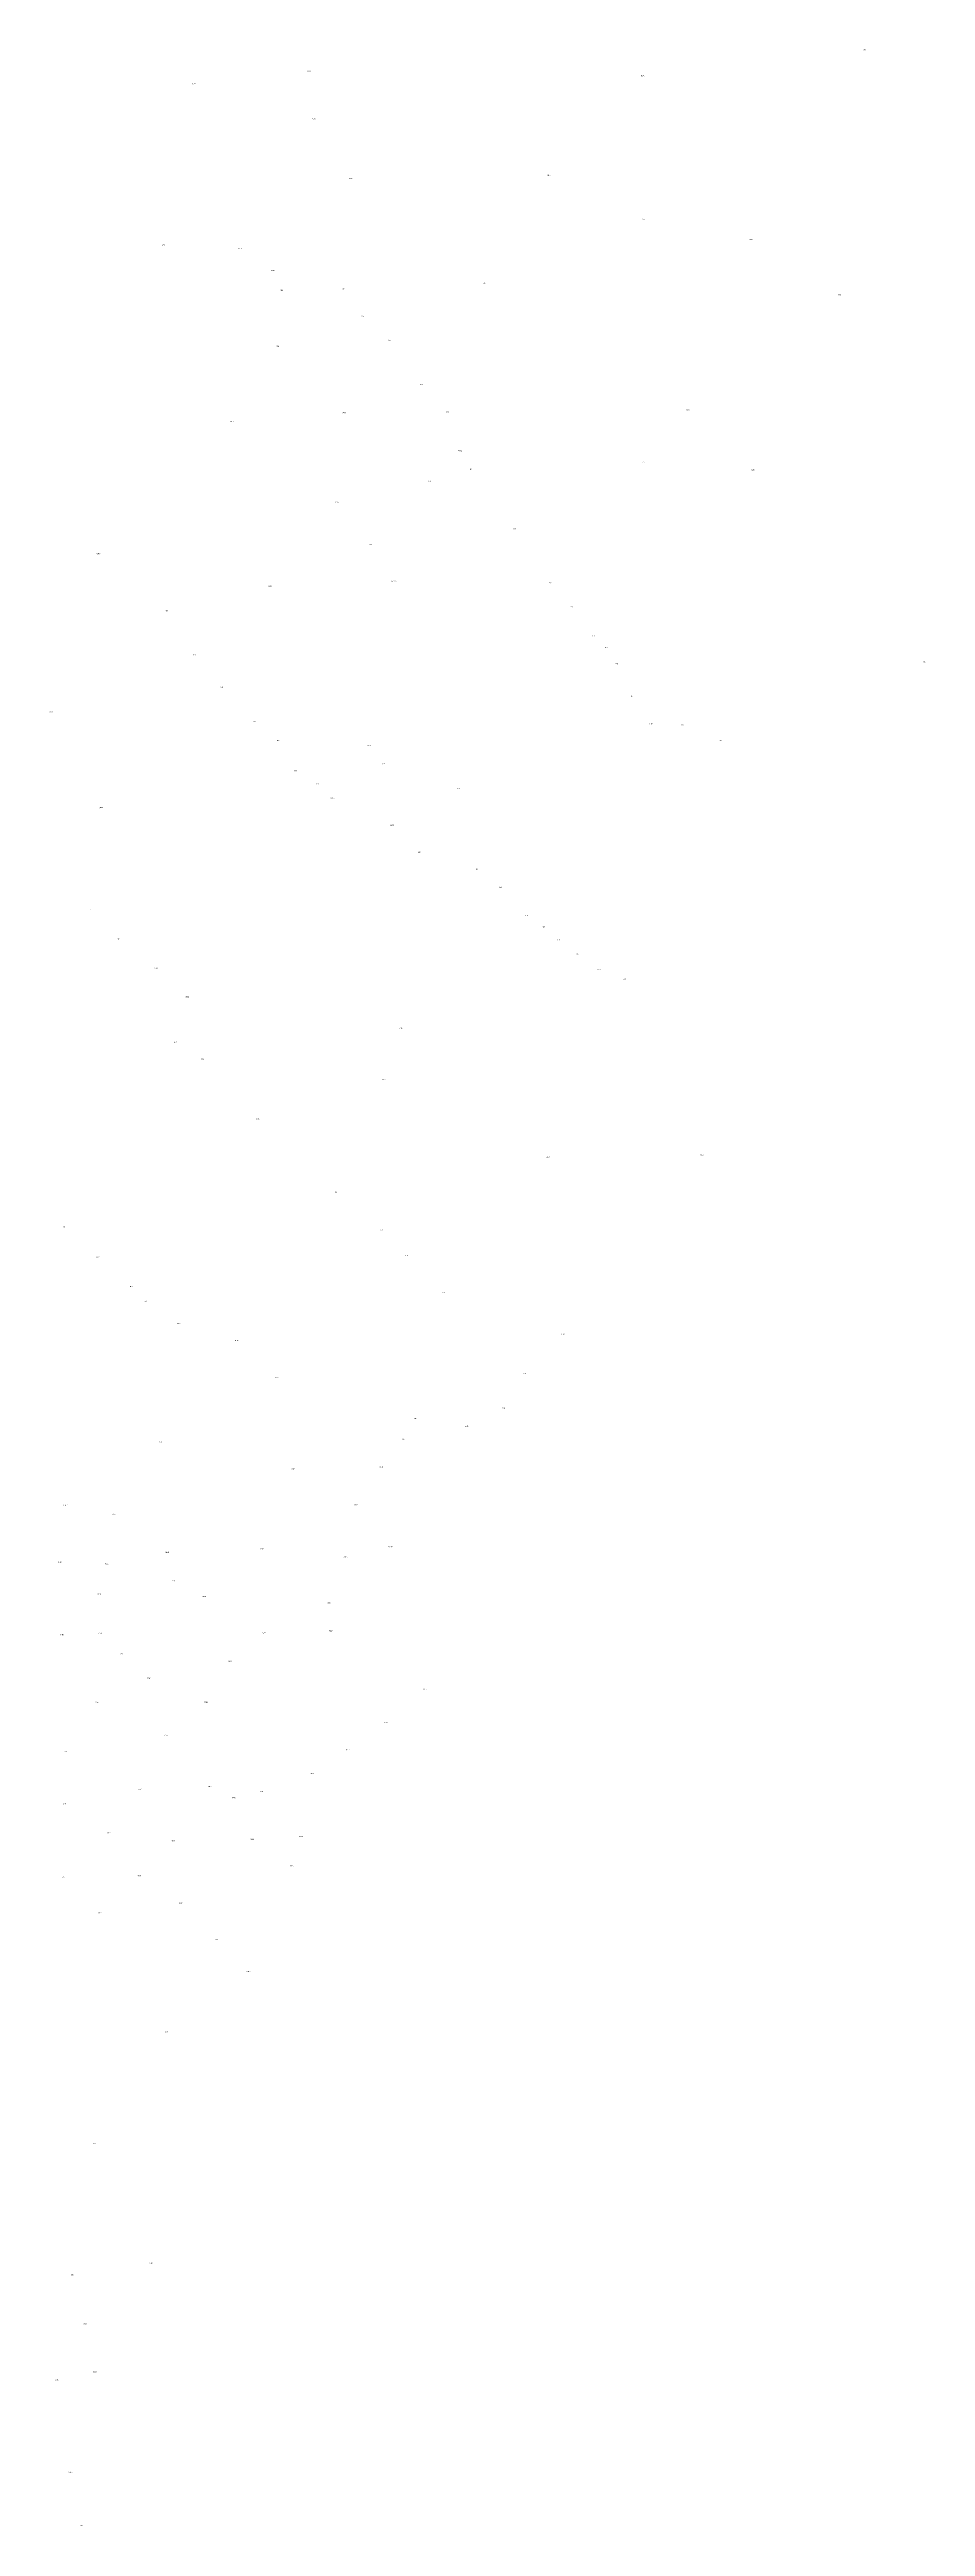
# Model space of a CAD drawing. Extents: x 212852 to 217021, y 173663 to 176722.
# Drawn here: x 216422 to 216827, y 175001 to 176147 of the extents above; entities that cross this region are included whole.
import ezdxf
from ezdxf.enums import TextEntityAlignment as Align

# ---------------------------------------------------------------- set-up
doc = ezdxf.new("R2010")
doc.units = 0
doc.header["$MEASUREMENT"] = 0
doc.layers.add('ADN', color=253, linetype='CONTINUOUS')

msp = doc.modelspace()

# ---------------------------------------------------------------- texts
at = {"layer": 'ADN'}
for s, p in [('557', (216799.4, 176146.8)), ('682B', (216542.3, 176137)), ('586A', (216696.6, 176134.9)), ('683A', (216489.1, 176131.1)), ('682A', (216544.6, 176114.9)), ('681A', (216561.6, 176087.3)), ('586B', (216653.2, 176088.9)), ('587', (216697.2, 176068.5)), ('856', (216474.9, 176056.6)), ('857A', (216510.4, 176055)), ('588A', (216746.7, 176059.1)), ('857B', (216525.6, 176044.8)), ('858', (216529.7, 176035.6)), ('871', (216558.4, 176036.1)), ('680', (216623.4, 176038.9)), ('588B', (216787.7, 176033.5)), ('872', (216567.1, 176023.7)), ('859', (216527.8, 176009.7)), ('873', (216579.7, 176012.6)), ('874', (216594.2, 175992.1)), ('861A', (216506.7, 175974.9)), ('870C', (216558.6, 175979)), ('875', (216606.4, 175979.2)), ('588C', (216717.7, 175980.4)), ('876/2', (216612.2, 175961.3)), ('880', (216617.1, 175952.9)), ('679', (216697.1, 175956.1)), ('588D', (216747.7, 175952.5)), ('870B', (216555.3, 175937.6)), ('876', (216598, 175947.3)), ('869', (216570.9, 175918)), ('881', (216637.4, 175925.3)), ('855D', (216444.9, 175913.8)), ('865A', (216524.2, 175898.7)), ('877/2A', (216581.6, 175901.1)), ('882', (216654, 175900.3)), ('862', (216476.5, 175887.3)), ('883', (216663.8, 175889.2)), ('884', (216673.9, 175875.8)), ('885', (216679.7, 175870.4)), ('863', (216489.3, 175867)), ('886', (216684.7, 175862.8)), ('678', (216826.9, 175863.8)), ('864', (216502, 175852)), ('887', (216691.6, 175847.9)), ('973C', (216423, 175840.4)), ('866', (216517, 175836.1)), ('888A', (216700.7, 175835.1)), ('890', (216715.1, 175834.6)), ('867', (216528, 175827.3)), ('877A', (216570.2, 175825)), ('891', (216732.8, 175827.4)), ('868', (216536.1, 175813.4)), ('879', (216576.7, 175816.6)), ('878', (216546.2, 175807.3)), ('877/2B', (216553, 175800.7)), ('944', (216611.3, 175805.2)), ('973A', (216446.2, 175796.3)), ('945/2', (216580.8, 175788.1)), ('945', (216593.2, 175775.6)), ('943', (216619.9, 175767.8)), ('942', (216630.8, 175759.4)), ('972', (216441.6, 175749.3)), ('941', (216643.1, 175746.4)), ('971', (216454.3, 175735.4)), ('940', (216650.9, 175741.1)), ('939', (216657.7, 175735.1)), ('958B', (216471.7, 175722)), ('938', (216666.4, 175728.5)), ('937A', (216676.5, 175721.4)), ('958D', (216486, 175708.7)), ('935', (216688.4, 175717)), ('947', (216480.5, 175687.7)), ('519B', (216584.8, 175694.3)), ('948', (216493.1, 175680)), ('519C', (216576.9, 175670.5)), ('949A', (216518.5, 175652.3)), ('518B', (216652.7, 175634.8)), ('511D', (216724.1, 175635.6)), ('951', (216554.8, 175618.4)), ('956E', (216429.3, 175602.4)), ('520', (216576, 175600.8)), ('956F', (216444.5, 175588.4)), ('521', (216587.6, 175589.1)), ('955', (216460, 175574.8)), ('522', (216604.7, 175571.8)), ('954', (216466.8, 175568)), ('952L', (216482, 175557.7)), ('952K', (216508.8, 175549.8)), ('526A', (216660, 175552.7)), ('537C', (216527.3, 175532.7)), ('528C', (216642.4, 175534.5)), ('536N', (216591.7, 175513.7)), ('532H', (216632.5, 175518.4)), ('538', (216473.6, 175502.7)), ('536K', (216586, 175504.1)), ('532K', (216615.2, 175510.2)), ('534F', (216575.7, 175491.1)), ('537D', (216535.1, 175490.2)), ('953D2', (216429.8, 175473.6)), ('953Z', (216452, 175469.4)), ('537E', (216564.1, 175473.7)), ('953B2', (216427.1, 175447.2)), ('544N', (216448.9, 175446.4)), ('544D', (216476.7, 175451.8)), ('539F', (216520.7, 175453.4)), ('537G', (216559.2, 175449.5)), ('537/2C', (216580.1, 175454.3)), ('544L', (216479.8, 175438.6)), ('544G', (216445.3, 175432.5)), ('544M', (216493.9, 175431.3)), ('541G', (216551.5, 175428.4)), ('545R', (216428, 175413.7)), ('545S', (216445.6, 175414.4)), ('543C', (216521.5, 175414.5)), ('541F', (216552.5, 175415.4)), ('552F', (216455.7, 175404.8)), ('543B', (216505.8, 175401.4)), ('549C', (216468.1, 175393.5)), ('611K', (216595.8, 175388.5)), ('549D', (216444.4, 175382.5)), ('553D', (216494.6, 175382.4)), ('556L', (216476.1, 175367.4)), ('607C', (216578.1, 175373.1)), ('564H', (216430.1, 175359.7)), ('607D', (216560.2, 175360.4)), ('558/2', (216464.2, 175342.1)), ('605R', (216496.4, 175343.5)), ('607E', (216543.8, 175349.5)), ('562F', (216429.2, 175335.4)), ('605S', (216507.5, 175338.3)), ('605T', (216520.7, 175341.1)), ('558D', (216449.7, 175322)), ('603L', (216516, 175319)), ('603M', (216538.5, 175320.3)), ('559K', (216479.5, 175318.3)), ('558E', (216428.8, 175301.7)), ('559H', (216463.8, 175302.1)), ('603N', (216534.3, 175306.7)), ('559E', (216445.5, 175285)), ('584F', (216482.9, 175289.4)), ('584E', (216499.7, 175272.7)), ('991D', (216514.3, 175257.9)), ('587F', (216476.2, 175230)), ('588', (216442.9, 175178.3)), ('591N', (216433, 175117.6)), ('591K', (216469.4, 175122.9)), ('591G', (216438.6, 175094.9)), ('658N', (216425.7, 175069)), ('658M', (216443.4, 175072.6)), ('658W', (216432, 175026.3)), ('658F', (216437.4, 175001.4))]:
    msp.add_text(s, height=0.5, dxfattribs=at).set_placement(p, align=Align.MIDDLE_CENTER)

doc.saveas('drawing.dxf')
